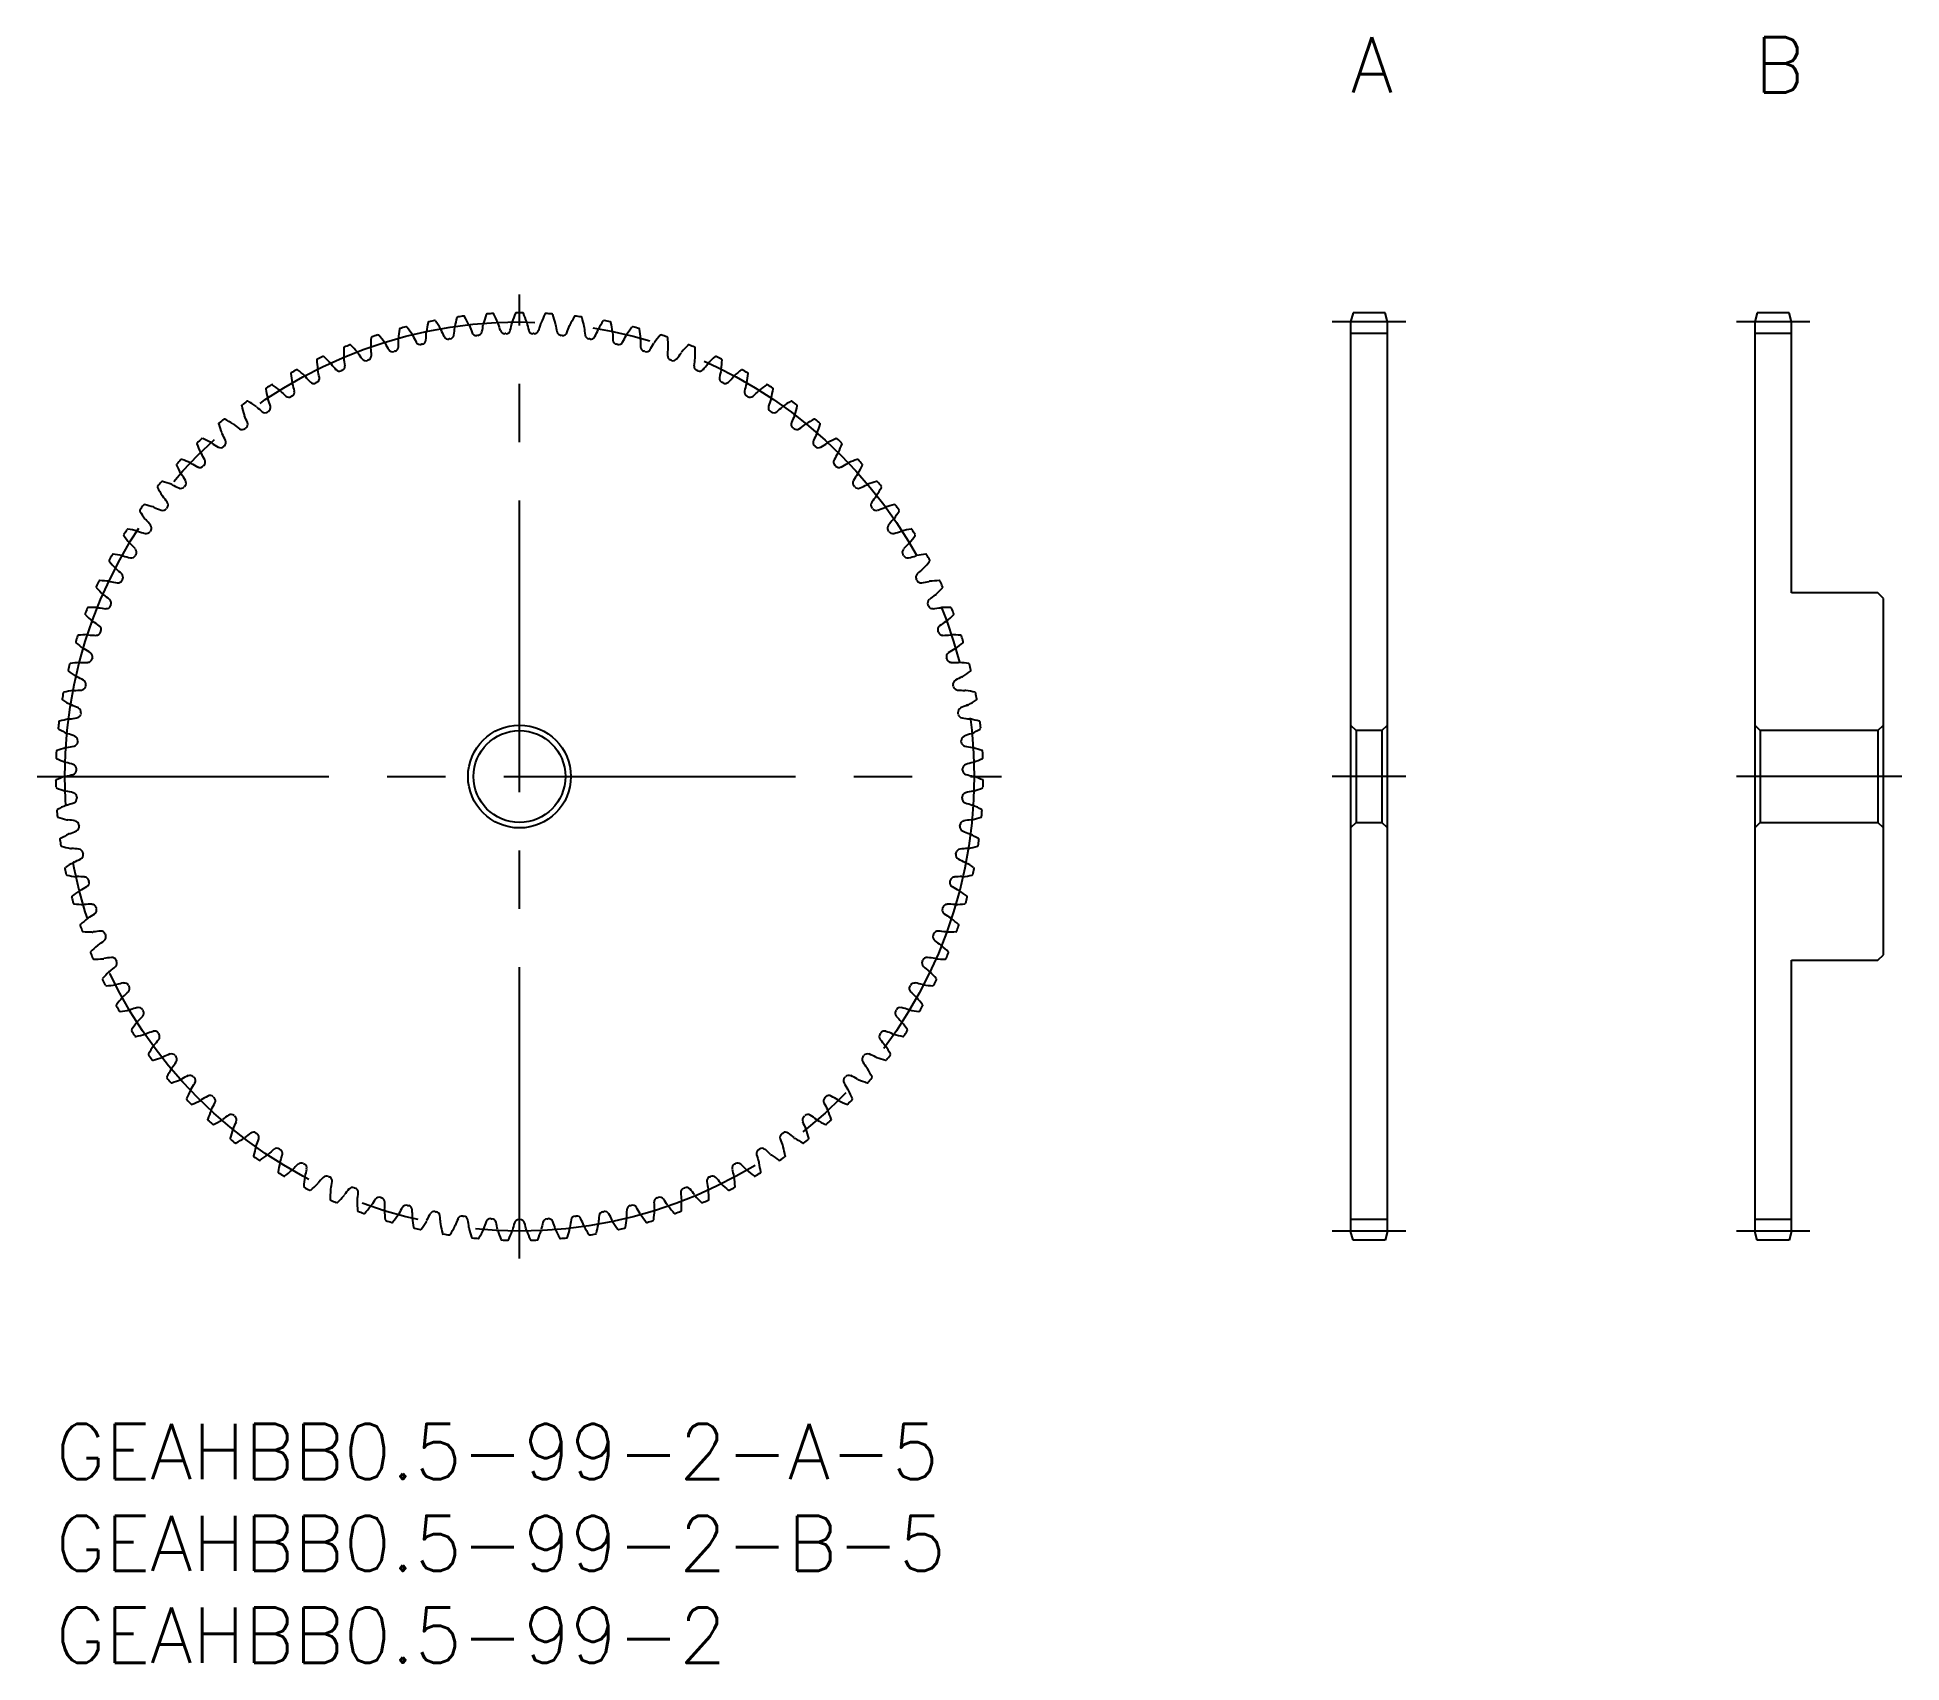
# Model space of a CAD drawing. Extents: x -1 to 100, y -13 to 76.
import ezdxf

# ---------------------------------------------------------------- set-up
doc = ezdxf.new("R2010")
doc.units = 0
doc.header["$LTSCALE"] = 0.5
doc.linetypes.add('CENTER', pattern=[50.8, 31.75, -6.35, 6.35, -6.35])
for name, color, linetype in [('MSM_CENTER', 1, 'CENTER'), ('MSM_CONTINUOUS', 7, 'CONTINUOUS'), ('MSM_PART_NUMBER', 7, 'CONTINUOUS')]:
    doc.layers.add(name, color=color, linetype=linetype)
doc.styles.get("Standard").update_dxf_attribs({"font": 'txt.shx', "height": 3, "bigfont": 'bigfont.shx'})

# ---------------------------------------------------------------- blocks, each defined once
blk = doc.blocks.new('*U2')
at = {"layer": 'MSM_PART_NUMBER'}
blk.add_text('GEAHBB0.5-99-2-A-5', height=3, dxfattribs=at).set_placement((0, -3))
blk = doc.blocks.new('*U3')
at = {"layer": 'MSM_PART_NUMBER'}
blk.add_text('GEAHBB0.5-99-2-B-5', height=3, dxfattribs=at).set_placement((0, -8))
blk = doc.blocks.new('*U4')
at = {"layer": 'MSM_PART_NUMBER'}
blk.add_text('GEAHBB0.5-99-2', height=3, dxfattribs=at).set_placement((0, -13))
blk = doc.blocks.new('*U5')
at = {"layer": 'MSM_PART_NUMBER'}
blk.add_text('A', height=3, dxfattribs=at).set_placement((70.5, 72.5))
blk = doc.blocks.new('*U6')
at = {"layer": 'MSM_PART_NUMBER'}
blk.add_text('B', height=3, dxfattribs=at).set_placement((92.5, 72.5))

msp = doc.modelspace()

# ---------------------------------------------------------------- linework, layer by layer
at = {"layer": 'MSM_CENTER'}
for p, q in [((25.25, 9), (25.25, 61.5)), ((73.5, 60), (69.5, 60)), ((95.5, 60), (91.5, 60)), ((-1, 35.25), (51.5, 35.25)), ((73.5, 35.25), (69.5, 35.25)), ((100.5, 35.25), (91.5, 35.25)), ((73.5, 10.5), (69.5, 10.5)), ((95.5, 10.5), (91.5, 10.5))]:
    msp.add_line(p, q, dxfattribs=at)
msp.add_circle((25.25, 35.25), 24.75, dxfattribs=at)
at = {"layer": 'MSM_CONTINUOUS'}
for p, q in [((70.63, 60.5), (70.5, 60)), ((70.5, 60), (70.5, 10.5)), ((72.37, 60.5), (70.63, 60.5)), ((72.5, 60), (72.37, 60.5)), ((72.5, 10.5), (72.5, 60)), ((92.63, 60.5), (92.5, 60)), ((92.5, 60), (92.5, 10.5)), ((94.37, 60.5), (92.63, 60.5)), ((94.5, 60), (94.37, 60.5)), ((94.5, 45.25), (94.5, 60)), ((72.5, 59.37), (70.5, 59.37)), ((94.5, 59.37), (92.5, 59.37)), ((99.2, 45.25), (94.5, 45.25)), ((99.5, 44.95), (99.2, 45.25)), ((99.5, 25.55), (99.5, 44.95)), ((70.5, 38.05), (70.8, 37.75)), ((70.8, 37.75), (70.8, 32.75)), ((72.2, 37.75), (70.8, 37.75)), ((72.2, 37.75), (72.5, 38.05)), ((72.2, 37.75), (72.2, 32.75)), ((92.5, 38.05), (92.8, 37.75)), ((92.8, 37.75), (92.8, 32.75)), ((99.2, 37.75), (92.8, 37.75)), ((99.2, 37.75), (99.5, 38.05)), ((99.2, 37.75), (99.2, 32.75)), ((70.8, 32.75), (70.5, 32.45)), ((70.8, 32.75), (72.2, 32.75)), ((72.5, 32.45), (72.2, 32.75)), ((92.8, 32.75), (92.5, 32.45)), ((92.8, 32.75), (99.2, 32.75)), ((99.5, 32.45), (99.2, 32.75)), ((99.2, 25.25), (99.5, 25.55)), ((94.5, 10.5), (94.5, 25.25)), ((94.5, 25.25), (99.2, 25.25)), ((72.5, 11.13), (70.5, 11.13)), ((70.63, 10), (70.5, 10.5)), ((72.5, 10.5), (72.37, 10)), ((94.5, 11.13), (92.5, 11.13)), ((92.63, 10), (92.5, 10.5)), ((94.5, 10.5), (94.37, 10)), ((72.37, 10), (70.63, 10)), ((94.37, 10), (92.63, 10))]:
    msp.add_line(p, q, dxfattribs=at)
for radius in [2.8, 2.5]:
    msp.add_circle((25.25, 35.25), radius, dxfattribs=at)
for centre, radius, start, end in [((28.35, 58.3), 8.25, 168.3117, 171.8182), ((20.32, 59.96), 0.05, 101.2891, 168.3118), ((25.25, 35.25), 25.25, 100.5296, 101.2886), ((20.64, 60.03), 0.05, 33.5065, 100.5297), ((13.81, 55.5), 8.25, 30, 33.5065), ((29.8, 58.06), 8.25, 164.6754, 168.1818), ((21.89, 60.23), 0.05, 97.6527, 164.6754), ((25.25, 35.25), 25.25, 96.8933, 97.6522), ((22.23, 60.27), 0.05, 29.8701, 96.8933), ((15.11, 56.18), 8.25, 26.3636, 29.8701), ((23.69, 59.81), 0.416, 164.5453, 171.6694), ((31.24, 57.72), 8.25, 161.039, 164.5455), ((23.49, 60.39), 0.05, 94.0164, 161.039), ((25.25, 35.25), 25.25, 93.2569, 94.0158), ((23.82, 60.41), 0.05, 26.2337, 93.2569), ((16.46, 56.78), 8.25, 22.7273, 26.2337), ((23.69, 59.81), 0.416, 15.6033, 22.7275), ((31.42, 61.97), 7.62, 195.6031, 198.6862), ((17.39, 61.53), 7.62, 344.9502, 348.0332), ((25.25, 59.86), 0.416, 160.9089, 168.0331), ((32.65, 57.3), 8.25, 157.4026, 160.9091), ((25.08, 60.45), 0.05, 90.38, 157.4027), ((25.25, 35.25), 25.25, 89.6205, 90.3795), ((25.42, 60.45), 0.05, 22.5974, 89.6205), ((17.85, 57.3), 8.25, 19.0909, 22.5974), ((25.25, 59.86), 0.416, 11.9669, 19.0911), ((33.11, 61.53), 7.62, 191.9668, 195.0498), ((19.08, 61.97), 7.62, 341.3138, 344.3969), ((26.81, 59.81), 0.416, 157.2726, 164.3967), ((34.04, 56.78), 8.25, 153.7663, 157.2727), ((26.68, 60.41), 0.05, 86.7431, 153.7662), ((25.25, 35.25), 25.25, 85.9842, 86.7431), ((27.01, 60.39), 0.05, 18.961, 85.9843), ((19.26, 57.72), 8.25, 15.4545, 18.961), ((26.81, 59.81), 0.416, 8.3306, 15.4547), ((35.39, 56.18), 8.25, 150.1299, 153.6364), ((28.27, 60.27), 0.05, 83.1067, 150.1298), ((25.25, 35.25), 25.25, 82.3478, 83.1067), ((28.61, 60.23), 0.05, 15.3246, 82.3479), ((20.7, 58.06), 8.25, 11.8182, 15.3246), ((36.69, 55.5), 8.25, 146.4935, 150), ((29.86, 60.03), 0.05, 79.4704, 146.4935), ((25.25, 35.25), 25.25, 78.7114, 79.4704), ((30.18, 59.96), 0.05, 11.6883, 78.7116), ((22.15, 58.3), 8.25, 8.1818, 11.6883), ((25.4, 58.51), 8.25, 175.5845, 179.0909), ((17.23, 59.14), 0.05, 108.5613, 175.5845), ((25.25, 35.25), 25.25, 107.8024, 108.5613), ((17.55, 59.24), 0.05, 40.7792, 107.8023), ((11.34, 53.89), 8.25, 37.2727, 40.7792), ((17.57, 58.63), 0.416, 30.1488, 37.2729), ((26.88, 58.45), 8.25, 171.9481, 175.4545), ((19.07, 59.07), 0.416, 175.4544, 182.5785), ((11.05, 58.71), 7.62, 359.4956, 2.5787), ((18.76, 59.6), 0.05, 104.9255, 171.9481), ((25.25, 35.25), 25.25, 104.166, 104.9249), ((19.08, 59.68), 0.05, 37.1428, 104.166), ((12.55, 54.73), 8.25, 33.6364, 37.1428), ((19.07, 59.07), 0.416, 26.5124, 33.6365), ((26.26, 62.66), 7.62, 206.5122, 209.5953), ((19.85, 59.02), 0.25, 209.5953, 282.7972), ((19.91, 59.03), 0.25, 282.6574, 355.8593), ((12.56, 59.56), 7.62, 355.8593, 358.9423), ((20.59, 59.42), 0.416, 171.818, 178.9422), ((20.59, 59.42), 0.416, 22.876, 30.0002), ((27.99, 62.54), 7.62, 202.8758, 205.9589), ((21.37, 59.31), 0.25, 205.9589, 279.1608), ((25.25, 35.25), 24.13, 99.021, 99.1608), ((21.43, 59.32), 0.25, 279.021, 352.2229), ((14.13, 60.32), 7.62, 352.2229, 355.306), ((22.13, 59.66), 0.416, 168.1817, 175.3058), ((22.13, 59.66), 0.416, 19.2397, 26.3638), ((29.72, 62.31), 7.62, 199.2395, 202.3225), ((22.9, 59.51), 0.25, 202.3225, 275.5245), ((25.25, 35.25), 24.13, 95.3846, 95.5245), ((22.96, 59.52), 0.25, 275.3846, 348.5866), ((15.74, 60.97), 7.62, 348.5865, 351.6696), ((24.45, 59.61), 0.25, 198.6862, 271.8881), ((25.25, 35.25), 24.13, 91.7483, 91.8881), ((24.51, 59.61), 0.25, 271.7483, 344.9502), ((25.99, 59.61), 0.25, 195.0498, 268.2517), ((25.25, 35.25), 24.13, 88.1119, 88.2517), ((26.05, 59.61), 0.25, 268.1119, 341.3138), ((34.76, 60.97), 7.62, 188.3304, 191.4134), ((27.54, 59.52), 0.25, 191.4134, 264.6154), ((25.25, 35.25), 24.13, 84.4755, 84.6154), ((27.6, 59.51), 0.25, 264.4755, 337.6775), ((20.78, 62.31), 7.62, 337.6775, 340.7605), ((28.37, 59.66), 0.416, 153.6362, 160.7603), ((28.37, 59.66), 0.416, 4.6942, 11.8184), ((36.37, 60.32), 7.62, 184.694, 187.7771), ((29.07, 59.32), 0.25, 187.7771, 260.979), ((25.25, 35.25), 24.13, 80.8392, 80.979), ((29.13, 59.31), 0.25, 260.8392, 334.0411), ((22.51, 62.54), 7.62, 334.0411, 337.1242), ((29.91, 59.42), 0.416, 149.9999, 157.124), ((29.91, 59.42), 0.416, 1.0578, 8.182), ((37.94, 59.56), 7.62, 181.0577, 184.1407), ((30.59, 59.03), 0.25, 184.1407, 257.3426), ((30.65, 59.02), 0.25, 257.2028, 330.4047), ((24.24, 62.66), 7.62, 330.4047, 333.4878), ((31.43, 59.07), 0.416, 146.3635, 153.4876), ((37.95, 54.73), 8.25, 142.8572, 146.3636), ((31.42, 59.68), 0.05, 75.834, 142.8571), ((25.25, 35.25), 25.25, 75.0751, 75.834), ((31.74, 59.6), 0.05, 8.0521, 75.0752), ((23.62, 58.45), 8.25, 4.5455, 8.0519), ((39.45, 58.71), 7.62, 177.4213, 180.5044), ((31.43, 59.07), 0.416, 357.4215, 4.5457), ((32.93, 58.63), 0.416, 142.7271, 149.8512), ((39.16, 53.89), 8.25, 139.2208, 142.7273), ((32.95, 59.24), 0.05, 72.1976, 139.2208), ((25.25, 35.25), 25.25, 71.4387, 72.1976), ((33.27, 59.14), 0.05, 4.4155, 71.4388), ((25.1, 58.51), 8.25, 0.9091, 4.4155), ((14.27, 57.93), 0.05, 115.834, 182.8572), ((22.46, 58.34), 8.25, 182.8572, 186.3636), ((25.25, 35.25), 25.25, 115.0751, 115.834), ((14.57, 58.07), 0.05, 48.0519, 115.075), ((9.09, 51.98), 8.25, 44.5455, 48.0519), ((15.73, 58.58), 0.05, 112.1976, 179.2208), ((23.93, 58.47), 8.25, 179.2208, 182.7273), ((16.1, 58.1), 0.416, 182.7271, 189.8512), ((8.19, 56.72), 7.62, 6.7684, 9.8514), ((25.25, 35.25), 25.25, 111.4387, 112.1976), ((16.04, 58.71), 0.05, 44.4155, 111.4387), ((10.18, 52.97), 8.25, 40.9091, 44.4155), ((16.1, 58.1), 0.416, 33.7851, 40.9093), ((22.78, 62.56), 7.62, 213.7849, 216.868), ((16.89, 58.14), 0.25, 216.868, 290.0699), ((25.25, 35.25), 24.13, 109.9301, 110.0699), ((16.94, 58.17), 0.25, 289.9301, 3.132), ((17.57, 58.63), 0.416, 179.0908, 186.2149), ((9.59, 57.76), 7.62, 3.132, 6.2151), ((24.52, 62.67), 7.62, 210.1486, 213.2316), ((18.35, 58.63), 0.25, 213.2316, 286.4336), ((25.25, 35.25), 24.13, 106.2937, 106.4336), ((18.41, 58.65), 0.25, 286.2937, 359.4956), ((25.25, 35.25), 24.13, 102.6574, 102.7972), ((25.25, 35.25), 24.13, 77.2028, 77.3426), ((32.09, 58.65), 0.25, 180.5043, 253.7063), ((25.25, 35.25), 24.13, 73.5664, 73.7063), ((32.15, 58.63), 0.25, 253.5664, 326.7684), ((25.98, 62.67), 7.62, 326.7684, 329.8514), ((40.91, 57.76), 7.62, 173.7849, 176.868), ((33.56, 58.17), 0.25, 176.868, 250.0699), ((32.93, 58.63), 0.416, 353.7851, 0.9093), ((25.25, 35.25), 24.13, 69.9301, 70.0699), ((33.61, 58.14), 0.25, 249.9301, 323.132), ((27.72, 62.56), 7.62, 323.132, 326.2151), ((34.4, 58.1), 0.416, 139.0908, 146.2149), ((40.32, 52.97), 8.25, 135.5845, 139.0909), ((34.46, 58.71), 0.05, 68.5613, 135.5844), ((25.25, 35.25), 25.25, 67.8024, 68.5613), ((42.31, 56.72), 7.62, 170.1486, 173.2316), ((34.77, 58.58), 0.05, 0.7794, 67.8025), ((26.57, 58.47), 8.25, 357.2727, 0.7792), ((34.4, 58.1), 0.416, 350.1488, 357.2729), ((41.41, 51.98), 8.25, 131.9481, 135.4545), ((35.93, 58.07), 0.05, 64.9249, 131.948), ((25.25, 35.25), 25.25, 64.166, 64.9249), ((28.04, 58.34), 8.25, 353.6364, 357.1428), ((36.23, 57.93), 0.05, 357.143, 64.1661), ((12.85, 57.19), 0.05, 119.4704, 186.4936), ((21, 58.12), 8.25, 186.4935, 190), ((25.25, 35.25), 25.25, 118.7114, 119.4704), ((13.14, 57.35), 0.05, 51.6883, 118.7114), ((8.06, 50.92), 8.25, 48.1818, 51.6883), ((13.28, 56.76), 0.416, 41.0578, 48.182), ((19.34, 62.03), 7.62, 221.0577, 224.1407), ((14.11, 56.93), 0.25, 297.2028, 10.4047), ((14.67, 57.47), 0.416, 186.3635, 193.4876), ((6.86, 55.6), 7.62, 10.4047, 13.4878), ((14.67, 57.47), 0.416, 37.4215, 44.5456), ((21.05, 62.35), 7.62, 217.4213, 220.5044), ((15.45, 57.57), 0.25, 220.5044, 293.7063), ((25.25, 35.25), 24.13, 113.5664, 113.7063), ((15.5, 57.59), 0.25, 293.5664, 6.7684), ((35, 57.59), 0.25, 173.2316, 246.4336), ((25.25, 35.25), 24.13, 66.2937, 66.4336), ((35.05, 57.57), 0.25, 246.2937, 319.4956), ((29.45, 62.35), 7.62, 319.4956, 322.5787), ((35.83, 57.47), 0.416, 135.4544, 142.5785), ((36.39, 56.93), 0.25, 169.5953, 242.7972), ((43.64, 55.6), 7.62, 166.5122, 169.5953), ((35.83, 57.47), 0.416, 346.5124, 353.6366), ((31.16, 62.03), 7.62, 315.8593, 318.9423), ((37.22, 56.76), 0.416, 131.818, 138.9422), ((42.44, 50.92), 8.25, 128.3117, 131.8182), ((37.36, 57.35), 0.05, 61.2886, 128.3117), ((25.25, 35.25), 25.25, 60.5296, 61.2886), ((29.5, 58.12), 8.25, 350, 353.5065), ((37.65, 57.19), 0.05, 353.5065, 60.5297), ((11.49, 56.36), 0.05, 123.1067, 190.1299), ((19.56, 57.8), 8.25, 190.1299, 193.6364), ((25.25, 35.25), 25.25, 122.3478, 123.1067), ((11.94, 55.95), 0.416, 193.6362, 200.7603), ((11.77, 56.54), 0.05, 55.3246, 122.3479), ((7.1, 49.8), 8.25, 51.8182, 55.3246), ((11.94, 55.95), 0.416, 44.6942, 51.8184), ((17.65, 61.6), 7.62, 224.694, 227.7771), ((12.7, 56.15), 0.25, 227.7771, 300.979), ((25.25, 35.25), 24.13, 120.8392, 120.979), ((13.28, 56.76), 0.416, 189.9998, 197.124), ((12.75, 56.18), 0.25, 300.8392, 14.0411), ((5.61, 54.39), 7.62, 14.0411, 17.1242), ((14.05, 56.9), 0.25, 224.1407, 297.3426), ((25.25, 35.25), 24.13, 117.2028, 117.3426), ((25.25, 35.25), 24.13, 62.6574, 62.7972), ((36.45, 56.9), 0.25, 242.6574, 315.8593), ((44.89, 54.39), 7.62, 162.8758, 165.9589), ((37.75, 56.18), 0.25, 165.9589, 239.1608), ((37.22, 56.76), 0.416, 342.876, 350.0002), ((25.25, 35.25), 24.13, 59.021, 59.1608), ((37.8, 56.15), 0.25, 239.021, 312.2229), ((32.85, 61.6), 7.62, 312.2229, 315.306), ((38.56, 55.95), 0.416, 128.1817, 135.3058), ((43.4, 49.8), 8.25, 124.6754, 128.1818), ((38.73, 56.54), 0.05, 57.6522, 124.6753), ((25.25, 35.25), 25.25, 56.8933, 57.6522), ((38.56, 55.95), 0.416, 339.2397, 346.3638), ((30.94, 57.8), 8.25, 346.3636, 349.8701), ((39.01, 56.36), 0.05, 349.8703, 56.8934), ((10.17, 55.44), 0.05, 126.7436, 193.7662), ((18.14, 57.39), 8.25, 193.7663, 197.2727), ((25.25, 35.25), 25.25, 125.9842, 126.7431), ((10.66, 55.07), 0.416, 197.2726, 204.3967), ((3.34, 51.75), 7.62, 21.3138, 24.3969), ((10.44, 55.64), 0.05, 58.961, 125.9842), ((6.22, 48.62), 8.25, 55.4545, 58.961), ((10.66, 55.07), 0.416, 48.3306, 55.4547), ((16, 61.07), 7.62, 228.3304, 231.4135), ((11.4, 55.31), 0.25, 231.4134, 304.6154), ((25.25, 35.25), 24.13, 124.4755, 124.6154), ((4.43, 53.11), 7.62, 17.6775, 20.7605), ((11.45, 55.34), 0.25, 304.4755, 17.6775), ((39.05, 55.34), 0.25, 162.3226, 235.5245), ((46.07, 53.11), 7.62, 159.2395, 162.3225), ((25.25, 35.25), 24.13, 55.3846, 55.5245), ((39.1, 55.31), 0.25, 235.3846, 308.5866), ((34.5, 61.07), 7.62, 308.5865, 311.6696), ((39.84, 55.07), 0.416, 124.5453, 131.6694), ((44.28, 48.62), 8.25, 121.039, 124.5455), ((40.06, 55.64), 0.05, 54.0158, 121.0389), ((47.16, 51.75), 7.62, 155.6031, 158.6862), ((25.25, 35.25), 25.25, 53.2569, 54.0158), ((39.84, 55.07), 0.416, 335.6033, 342.7275), ((32.36, 57.39), 8.25, 342.7273, 346.2337), ((40.33, 55.44), 0.05, 346.2337, 53.257), ((8.92, 54.45), 0.05, 130.38, 197.4026), ((16.75, 56.9), 8.25, 197.4026, 200.9091), ((25.25, 35.25), 25.25, 129.6205, 130.3795), ((9.43, 54.1), 0.416, 200.9089, 208.0331), ((2.34, 50.33), 7.62, 24.9502, 28.0332), ((9.18, 54.66), 0.05, 62.5974, 129.6206), ((5.41, 47.38), 8.25, 59.0909, 62.5974), ((9.43, 54.1), 0.416, 51.9669, 59.0911), ((14.38, 60.43), 7.62, 231.9668, 235.0498), ((10.16, 54.39), 0.25, 235.0498, 308.2517), ((25.25, 35.25), 24.13, 128.1119, 128.2517), ((10.21, 54.43), 0.25, 308.1119, 21.3138), ((40.29, 54.43), 0.25, 158.6862, 231.8881), ((25.25, 35.25), 24.13, 51.7483, 51.8881), ((40.34, 54.39), 0.25, 231.7483, 304.9502), ((36.12, 60.43), 7.62, 304.9502, 308.0332), ((41.07, 54.1), 0.416, 120.9089, 128.0331), ((45.09, 47.38), 8.25, 117.4026, 120.9091), ((48.16, 50.33), 7.62, 151.9668, 155.0498), ((41.32, 54.66), 0.05, 50.3795, 117.4026), ((25.25, 35.25), 25.25, 49.6205, 50.3795), ((41.07, 54.1), 0.416, 331.9669, 339.0911), ((33.75, 56.9), 8.25, 339.0909, 342.5974), ((41.58, 54.45), 0.05, 342.5974, 49.6206), ((7.74, 53.37), 0.05, 134.0164, 201.039), ((15.39, 56.32), 8.25, 201.039, 204.5455), ((25.25, 35.25), 25.25, 133.2569, 134.0158), ((8.27, 53.06), 0.416, 204.5453, 211.6694), ((1.43, 48.85), 7.62, 28.5865, 31.6696), ((7.98, 53.6), 0.05, 66.2337, 133.2569), ((4.68, 46.1), 8.25, 62.7273, 66.2337), ((8.27, 53.06), 0.416, 55.6033, 62.7275), ((12.8, 59.69), 7.62, 235.6031, 238.6862), ((8.98, 53.4), 0.25, 238.6862, 311.8881), ((25.25, 35.25), 24.13, 131.7483, 131.8881), ((9.02, 53.44), 0.25, 311.7483, 24.9502), ((41.48, 53.44), 0.25, 155.0498, 228.2517), ((25.25, 35.25), 24.13, 48.1119, 48.2517), ((41.52, 53.4), 0.25, 228.1119, 301.3138), ((37.7, 59.69), 7.62, 301.3138, 304.3969), ((42.23, 53.06), 0.416, 117.2726, 124.3967), ((45.82, 46.1), 8.25, 113.7663, 117.2727), ((49.07, 48.85), 7.62, 148.3304, 151.4135), ((42.52, 53.6), 0.05, 46.7431, 113.7662), ((25.25, 35.25), 25.25, 45.9842, 46.7431), ((42.23, 53.06), 0.416, 328.3306, 335.4547), ((35.11, 56.32), 8.25, 335.4545, 338.961), ((42.76, 53.37), 0.05, 338.961, 45.9843), ((6.63, 52.23), 0.05, 137.6527, 204.6753), ((14.08, 55.65), 8.25, 204.6754, 208.1818), ((25.25, 35.25), 25.25, 136.8933, 137.6522), ((6.85, 52.47), 0.05, 69.8701, 136.8933), ((4.03, 44.77), 8.25, 66.3636, 69.8701), ((7.17, 51.95), 0.416, 59.2397, 66.3638), ((11.28, 58.85), 7.62, 239.2395, 242.3225), ((7.86, 52.33), 0.25, 242.3225, 315.5245), ((25.25, 35.25), 24.13, 135.3846, 135.5245), ((7.9, 52.37), 0.25, 315.3846, 28.5866), ((42.6, 52.37), 0.25, 151.4135, 224.6154), ((25.25, 35.25), 24.13, 44.4755, 44.6154), ((42.64, 52.33), 0.25, 224.4755, 297.6775), ((39.22, 58.85), 7.62, 297.6775, 300.7605), ((43.33, 51.95), 0.416, 113.6362, 120.7603), ((46.47, 44.77), 8.25, 110.1299, 113.6364), ((43.65, 52.47), 0.05, 43.1067, 110.1298), ((25.25, 35.25), 25.25, 42.3478, 43.1067), ((36.42, 55.65), 8.25, 331.8182, 335.3246), ((43.87, 52.23), 0.05, 335.3246, 42.3479), ((5.59, 51.01), 0.05, 141.2891, 208.3118), ((12.81, 54.9), 8.25, 208.3117, 211.8182), ((25.25, 35.25), 25.25, 140.5296, 141.2886), ((5.8, 51.27), 0.05, 73.5065, 140.5297), ((3.47, 43.41), 8.25, 70, 73.5065), ((6.15, 50.77), 0.416, 62.876, 70.0002), ((9.81, 57.92), 7.62, 242.8758, 245.9589), ((6.81, 51.19), 0.25, 245.9589, 319.1608), ((7.17, 51.95), 0.416, 208.1817, 215.3058), ((0.62, 47.31), 7.62, 32.2229, 35.306), ((25.25, 35.25), 24.13, 139.021, 139.1608), ((6.85, 51.23), 0.25, 319.021, 32.2229), ((43.65, 51.23), 0.25, 147.7771, 220.979), ((49.88, 47.31), 7.62, 144.694, 147.7771), ((25.25, 35.25), 24.13, 40.8392, 40.979), ((43.69, 51.19), 0.25, 220.8392, 294.0411), ((43.33, 51.95), 0.416, 324.6942, 331.8184), ((40.69, 57.92), 7.62, 294.0411, 297.1242), ((44.35, 50.77), 0.416, 109.9999, 117.124), ((47.03, 43.41), 8.25, 106.4935, 110), ((44.7, 51.27), 0.05, 39.4704, 106.4935), ((37.69, 54.9), 8.25, 328.1818, 331.6883), ((25.25, 35.25), 25.25, 38.7114, 39.4704), ((44.91, 51.01), 0.05, 331.6885, 38.7115), ((4.63, 49.73), 0.05, 144.9255, 211.9481), ((25.25, 35.25), 25.25, 144.166, 144.9249), ((4.82, 50), 0.05, 77.1428, 144.166), ((3, 42.01), 8.25, 73.6364, 77.1428), ((5.2, 49.53), 0.416, 66.5124, 73.6365), ((8.4, 56.89), 7.62, 246.5122, 249.5953), ((5.84, 49.99), 0.25, 249.5953, 322.7972), ((6.15, 50.77), 0.416, 211.818, 218.9422), ((-0.1, 45.72), 7.62, 35.8593, 38.9423), ((25.25, 35.25), 24.13, 142.6574, 142.7972), ((5.87, 50.04), 0.25, 322.6574, 35.8593), ((44.63, 50.04), 0.25, 144.1407, 217.3426), ((50.6, 45.72), 7.62, 141.0577, 144.1407), ((25.25, 35.25), 24.13, 37.2028, 37.3426), ((44.66, 49.99), 0.25, 217.2028, 290.4047), ((44.35, 50.77), 0.416, 321.0578, 328.182), ((42.1, 56.89), 7.62, 290.4047, 293.4878), ((45.3, 49.53), 0.416, 106.3635, 113.4876), ((47.5, 42.01), 8.25, 102.8572, 106.3636), ((45.68, 50), 0.05, 35.8346, 102.8571), ((25.25, 35.25), 25.25, 35.0751, 35.834), ((45.87, 49.73), 0.05, 328.0521, 35.0752), ((3.93, 48.68), 0.05, 80.7792, 147.8024), ((2.61, 40.58), 8.25, 77.2727, 80.7792), ((11.58, 54.07), 8.25, 211.9481, 215.4545), ((5.2, 49.53), 0.416, 215.4544, 222.5785), ((-0.71, 44.09), 7.62, 39.4956, 42.5787), ((4.97, 48.78), 0.25, 326.2937, 39.4956), ((45.53, 48.78), 0.25, 140.5044, 213.7063), ((51.21, 44.09), 7.62, 137.4213, 140.5044), ((45.3, 49.53), 0.416, 317.4215, 324.5457), ((38.92, 54.07), 8.25, 324.5455, 328.0519), ((47.89, 40.58), 8.25, 99.2208, 102.7273), ((46.57, 48.68), 0.05, 32.1976, 99.2208), ((3.75, 48.39), 0.05, 148.5618, 215.5845), ((25.25, 35.25), 25.25, 147.8024, 148.5613), ((10.42, 53.17), 8.25, 215.5845, 219.0909), ((4.34, 48.23), 0.416, 219.0908, 226.2149), ((-1.22, 42.43), 7.62, 43.132, 46.2151), ((4.34, 48.23), 0.416, 70.1488, 77.2729), ((7.06, 55.78), 7.62, 250.1486, 253.2316), ((4.94, 48.73), 0.25, 253.2316, 326.4336), ((25.25, 35.25), 24.13, 146.2937, 146.4336), ((25.25, 35.25), 24.13, 33.5664, 33.7063), ((45.56, 48.73), 0.25, 213.5664, 286.7684), ((43.44, 55.78), 7.62, 286.7684, 289.8514), ((46.16, 48.23), 0.416, 102.7271, 109.8512), ((51.72, 42.43), 7.62, 133.7849, 136.868), ((46.16, 48.23), 0.416, 313.7851, 320.9093), ((40.08, 53.17), 8.25, 320.9091, 324.4155), ((25.25, 35.25), 25.25, 31.4387, 32.1976), ((46.75, 48.39), 0.05, 324.4155, 31.4388), ((25.25, 35.25), 25.25, 151.4387, 152.1976), ((2.96, 47), 0.05, 152.1976, 219.2209), ((9.31, 52.19), 8.25, 219.2208, 222.7273), ((3.12, 47.3), 0.05, 84.4155, 151.4388), ((2.32, 39.14), 8.25, 80.9091, 84.4155), ((3.56, 46.87), 0.416, 73.7851, 80.9093), ((5.8, 54.58), 7.62, 253.7849, 256.868), ((4.13, 47.41), 0.25, 256.868, 330.07), ((4.16, 47.46), 0.25, 329.9301, 43.132), ((25.25, 35.25), 24.13, 149.9301, 150.0699), ((46.34, 47.46), 0.25, 136.868, 210.0699), ((25.25, 35.25), 24.13, 29.9301, 30.0699), ((46.37, 47.41), 0.25, 209.9301, 283.132), ((44.7, 54.58), 7.62, 283.132, 286.2151), ((46.94, 46.87), 0.416, 99.0908, 106.2149), ((48.18, 39.14), 8.25, 95.5845, 99.0909), ((41.19, 52.19), 8.25, 317.2727, 320.7792), ((47.38, 47.3), 0.05, 28.5613, 95.5844), ((25.25, 35.25), 25.25, 27.8024, 28.5613), ((47.54, 47), 0.05, 320.7794, 27.8025), ((25.25, 35.25), 25.25, 155.0751, 155.834), ((2.4, 45.87), 0.05, 88.0519, 155.0751), ((2.12, 37.67), 8.25, 84.5455, 88.0519), ((2.86, 45.47), 0.416, 77.4215, 84.5456), ((4.61, 53.31), 7.62, 257.4213, 260.5044), ((3.56, 46.87), 0.416, 222.7271, 229.8512), ((-1.62, 40.73), 7.62, 46.7684, 49.8514), ((3.4, 46.05), 0.25, 260.5044, 333.7064), ((3.42, 46.1), 0.25, 333.5664, 46.7684), ((25.25, 35.25), 24.13, 153.5664, 153.7063), ((47.08, 46.1), 0.25, 133.2316, 206.4336), ((25.25, 35.25), 24.13, 26.2937, 26.4336), ((47.1, 46.05), 0.25, 206.2937, 279.4956), ((52.12, 40.73), 7.62, 130.1486, 133.2316), ((45.89, 53.31), 7.62, 279.4956, 282.5787), ((46.94, 46.87), 0.416, 310.1488, 317.2729), ((47.64, 45.47), 0.416, 95.4544, 102.5785), ((48.38, 37.67), 8.25, 91.9481, 95.4545), ((48.1, 45.87), 0.05, 24.9249, 91.948), ((25.25, 35.25), 25.25, 24.166, 24.9249), ((2.26, 45.57), 0.05, 155.834, 222.8572), ((8.27, 51.14), 8.25, 222.8572, 226.3636), ((2.86, 45.47), 0.416, 226.3635, 233.4876), ((-1.92, 39.02), 7.62, 50.4047, 53.4878), ((2.78, 44.69), 0.25, 337.2028, 50.4047), ((47.72, 44.69), 0.25, 129.5953, 202.7972), ((52.42, 39.02), 7.62, 126.5122, 129.5953), ((47.64, 45.47), 0.416, 306.5124, 313.6366), ((42.23, 51.14), 8.25, 313.6364, 317.1428), ((48.24, 45.57), 0.05, 317.1428, 24.1661), ((25.25, 35.25), 25.25, 158.7114, 159.4704), ((1.65, 44.09), 0.05, 159.4709, 226.4936), ((7.3, 50.03), 8.25, 226.4935, 230), ((1.77, 44.4), 0.05, 91.6883, 158.7115), ((2.01, 36.2), 8.25, 88.1818, 91.6883), ((2.26, 44.03), 0.416, 229.9998, 237.124), ((-2.1, 37.29), 7.62, 54.0411, 57.1242), ((2.26, 44.03), 0.416, 81.0578, 88.182), ((3.51, 51.97), 7.62, 261.0577, 264.1407), ((2.76, 44.64), 0.25, 264.1407, 337.3426), ((25.25, 35.25), 24.13, 157.2028, 157.3426), ((25.25, 35.25), 24.13, 22.6574, 22.7972), ((47.74, 44.64), 0.25, 202.6574, 275.8593), ((46.99, 51.97), 7.62, 275.8593, 278.9423), ((52.6, 37.29), 7.62, 122.8758, 125.9589), ((48.24, 44.03), 0.416, 91.818, 98.9422), ((48.49, 36.2), 8.25, 88.3117, 91.8182), ((48.24, 44.03), 0.416, 302.876, 310.0002), ((43.2, 50.03), 8.25, 310, 313.5065), ((48.73, 44.4), 0.05, 21.2886, 88.3117), ((25.25, 35.25), 25.25, 20.5296, 21.2886), ((48.85, 44.09), 0.05, 313.5066, 20.5297), ((25.25, 35.25), 25.25, 162.3478, 163.1067), ((1.24, 42.89), 0.05, 95.3246, 162.3479), ((2, 34.73), 8.25, 91.8182, 95.3246), ((1.75, 42.56), 0.416, 84.6942, 91.8184), ((2.49, 50.55), 7.62, 264.694, 267.7771), ((2.21, 43.19), 0.25, 267.7771, 340.979), ((2.23, 43.25), 0.25, 340.8392, 54.0411), ((25.25, 35.25), 24.13, 160.8392, 160.979), ((48.27, 43.25), 0.25, 125.9589, 199.1608), ((25.25, 35.25), 24.13, 19.021, 19.1608), ((48.29, 43.19), 0.25, 199.021, 272.2229), ((48.01, 50.55), 7.62, 272.2229, 275.306), ((48.75, 42.56), 0.416, 88.1817, 95.3058), ((48.5, 34.73), 8.25, 84.6754, 88.1818), ((49.26, 42.89), 0.05, 17.6522, 84.6753), ((25.25, 35.25), 25.25, 16.8933, 17.6522), ((1.14, 42.57), 0.05, 163.1073, 230.1299), ((6.39, 48.87), 8.25, 230.1299, 233.6364), ((1.75, 42.56), 0.416, 233.6362, 240.7603), ((-2.17, 35.55), 7.62, 57.6775, 60.7605), ((1.75, 41.72), 0.25, 271.4134, 344.6154), ((1.76, 41.77), 0.25, 344.4755, 57.6775), ((25.25, 35.25), 24.13, 164.4755, 164.6154), ((48.74, 41.77), 0.25, 122.3225, 195.5245), ((25.25, 35.25), 24.13, 15.3846, 15.5245), ((48.75, 41.72), 0.25, 195.3846, 268.5866), ((52.67, 35.55), 7.62, 119.2395, 122.3225), ((48.75, 42.56), 0.416, 299.2397, 306.3638), ((44.11, 48.87), 8.25, 306.3636, 309.8701), ((49.36, 42.57), 0.05, 309.8703, 16.8934), ((25.25, 35.25), 25.25, 165.9842, 166.7431), ((0.72, 41.03), 0.05, 166.7436, 233.7663), ((5.57, 47.64), 8.25, 233.7663, 237.2727), ((0.8, 41.35), 0.05, 98.961, 165.9842), ((2.08, 33.25), 8.25, 95.4545, 98.961), ((1.33, 41.05), 0.416, 237.2726, 244.3967), ((-2.14, 33.81), 7.62, 61.3138, 64.3969), ((1.33, 41.05), 0.416, 88.3306, 95.4547), ((1.57, 49.08), 7.62, 268.3304, 271.4135), ((48.93, 49.08), 7.62, 268.5865, 271.6696), ((52.64, 33.81), 7.62, 115.6031, 118.6862), ((49.17, 41.05), 0.416, 84.5453, 91.6694), ((48.42, 33.25), 8.25, 81.039, 84.5455), ((49.17, 41.05), 0.416, 295.6033, 302.7275), ((44.93, 47.64), 8.25, 302.7273, 306.2337), ((49.7, 41.35), 0.05, 14.0158, 81.0389), ((25.25, 35.25), 25.25, 13.2569, 14.0158), ((49.78, 41.03), 0.05, 306.2337, 13.257), ((25.25, 35.25), 25.25, 169.6205, 170.3795), ((0.46, 39.79), 0.05, 102.5974, 169.6206), ((2.25, 31.79), 8.25, 99.0909, 102.5974), ((1.01, 39.52), 0.416, 91.9669, 99.0911), ((0.74, 47.55), 7.62, 271.9668, 275.0498), ((1.39, 40.21), 0.25, 275.0498, 348.2517), ((1.4, 40.27), 0.25, 348.1119, 61.3138), ((25.25, 35.25), 24.13, 168.1119, 168.2517), ((49.1, 40.27), 0.25, 118.6862, 191.8881), ((25.25, 35.25), 24.13, 11.7483, 11.8881), ((49.11, 40.21), 0.25, 191.7483, 264.9502), ((49.76, 47.55), 7.62, 264.9502, 268.0332), ((49.49, 39.52), 0.416, 80.9089, 88.0331), ((48.25, 31.79), 8.25, 77.4026, 80.9091), ((50.04, 39.79), 0.05, 10.3795, 77.4026), ((25.25, 35.25), 25.25, 9.6205, 10.3795), ((0.4, 39.46), 0.05, 170.3795, 237.4027), ((4.82, 46.37), 8.25, 237.4026, 240.9091), ((1.01, 39.52), 0.416, 240.9089, 248.0331), ((-1.99, 32.08), 7.62, 64.9502, 68.0332), ((1.12, 38.69), 0.25, 278.6862, 351.8881), ((1.13, 38.75), 0.25, 351.7483, 64.9502), ((25.25, 35.25), 24.13, 171.7483, 171.8881), ((49.37, 38.75), 0.25, 115.0498, 188.2517), ((25.25, 35.25), 24.13, 8.1119, 8.2517), ((49.38, 38.69), 0.25, 188.1119, 261.3138), ((52.49, 32.08), 7.62, 111.9668, 115.0498), ((49.49, 39.52), 0.416, 291.9669, 299.0911), ((45.68, 46.37), 8.25, 299.0909, 302.5974), ((50.1, 39.46), 0.05, 302.5974, 9.6206), ((25.25, 35.25), 25.25, 173.2569, 174.0158), ((0.19, 37.88), 0.05, 174.0158, 241.039), ((4.16, 45.05), 8.25, 241.039, 244.5455), ((0.22, 38.21), 0.05, 106.2337, 173.2569), ((2.52, 30.34), 8.25, 102.7273, 106.2337), ((0.79, 37.98), 0.416, 244.5453, 251.6694), ((-1.74, 30.35), 7.62, 68.5865, 71.6696), ((0.79, 37.98), 0.416, 95.6033, 102.7275), ((0.01, 45.97), 7.62, 275.6031, 278.6862), ((50.49, 45.97), 7.62, 261.3138, 264.3969), ((52.24, 30.35), 7.62, 108.3304, 111.4135), ((49.71, 37.98), 0.416, 77.2726, 84.3967), ((47.98, 30.34), 8.25, 73.7663, 77.2727), ((49.71, 37.98), 0.416, 288.3306, 295.4547), ((46.34, 45.05), 8.25, 295.4545, 298.961), ((50.28, 38.21), 0.05, 6.7431, 73.7662), ((25.25, 35.25), 25.25, 5.9842, 6.7431), ((50.31, 37.88), 0.05, 298.961, 5.9843), ((25.25, 35.25), 25.25, 176.8933, 177.6522), ((0.09, 36.62), 0.05, 109.8701, 176.8933), ((2.87, 28.9), 8.25, 106.3636, 109.8701), ((0.67, 36.42), 0.416, 99.2397, 106.3638), ((-0.62, 44.35), 7.62, 279.2395, 282.3225), ((0.95, 37.15), 0.25, 282.3225, 355.5245), ((0.95, 37.21), 0.25, 355.3846, 68.5866), ((25.25, 35.25), 24.13, 175.3846, 175.5245), ((49.55, 37.21), 0.25, 111.4135, 184.6154), ((25.25, 35.25), 24.13, 4.4755, 4.6154), ((49.55, 37.15), 0.25, 184.4755, 257.6775), ((51.12, 44.35), 7.62, 257.6775, 260.7605), ((49.83, 36.42), 0.416, 73.6362, 80.7603), ((47.63, 28.9), 8.25, 70.1299, 73.6364), ((50.41, 36.62), 0.05, 3.1067, 70.13), ((25.25, 35.25), 25.25, 2.3478, 3.1067), ((0.07, 36.28), 0.05, 177.6522, 244.6754), ((3.58, 43.69), 8.25, 244.6754, 248.1818), ((0.67, 36.42), 0.416, 248.1817, 255.3058), ((-1.37, 28.65), 7.62, 72.2229, 75.306), ((0.88, 35.67), 0.25, 359.021, 72.2229), ((0.88, 35.61), 0.25, 285.9589, 359.1608), ((25.25, 35.25), 24.13, 179.021, 179.1608), ((49.62, 35.67), 0.25, 107.7771, 180.979), ((25.25, 35.25), 24.13, 0.8392, 0.979), ((49.62, 35.61), 0.25, 180.8392, 254.0411), ((51.87, 28.65), 7.62, 104.694, 107.7771), ((49.83, 36.42), 0.416, 284.6942, 291.8184), ((46.92, 43.69), 8.25, 291.8182, 295.3246), ((50.43, 36.28), 0.05, 295.3246, 2.3479), ((0.05, 35.02), 0.05, 113.5065, 180.5297), ((25.25, 35.25), 25.25, 180.5296, 181.2886), ((0.06, 34.68), 0.05, 181.2886, 248.3118), ((3.32, 27.5), 8.25, 110, 113.5065), ((3.09, 42.3), 8.25, 248.3117, 251.8182), ((0.64, 34.86), 0.416, 102.876, 110.0002), ((-1.15, 42.69), 7.62, 282.8758, 285.9589), ((51.65, 42.69), 7.62, 254.0411, 257.1242), ((49.86, 34.86), 0.416, 69.9999, 77.124), ((47.41, 42.3), 8.25, 288.1818, 291.6883), ((47.18, 27.5), 8.25, 66.4935, 70), ((50.44, 34.68), 0.05, 291.6883, 358.7115), ((50.45, 35.02), 0.05, 359.4704, 66.4936), ((25.25, 35.25), 25.25, 358.7114, 359.4704), ((3.86, 26.12), 8.25, 113.6364, 117.1428), ((0.64, 34.86), 0.416, 251.818, 258.9422), ((0.72, 33.3), 0.416, 106.5124, 113.6365), ((-0.9, 26.98), 7.62, 75.8593, 78.9423), ((-1.57, 41), 7.62, 286.5122, 289.5953), ((0.9, 34.12), 0.25, 2.6574, 75.8593), ((0.9, 34.06), 0.25, 289.5953, 2.7972), ((25.25, 35.25), 24.13, 182.6574, 182.7972), ((49.6, 34.12), 0.25, 104.1407, 177.3426), ((25.25, 35.25), 24.13, 357.2028, 357.3426), ((49.6, 34.06), 0.25, 177.2028, 250.4047), ((52.07, 41), 7.62, 250.4047, 253.4878), ((51.4, 26.98), 7.62, 101.0577, 104.1407), ((49.78, 33.3), 0.416, 66.3635, 73.4876), ((49.86, 34.86), 0.416, 281.0578, 288.182), ((46.64, 26.12), 8.25, 62.8572, 66.3636), ((0.12, 33.42), 0.05, 117.1428, 184.1661), ((25.25, 35.25), 25.25, 184.166, 184.9249), ((0.14, 33.09), 0.05, 184.9255, 251.9481), ((2.68, 40.88), 8.25, 251.9481, 255.4545), ((0.72, 33.3), 0.416, 255.4544, 262.5785), ((-0.32, 25.34), 7.62, 79.4956, 82.5787), ((1.02, 32.58), 0.25, 6.2937, 79.4956), ((1.03, 32.52), 0.25, 293.2316, 6.4336), ((25.25, 35.25), 24.13, 186.2937, 186.4336), ((25.25, 35.25), 24.13, 353.5664, 353.7063), ((49.47, 32.52), 0.25, 173.5664, 246.7684), ((49.48, 32.58), 0.25, 100.5044, 173.7063), ((50.82, 25.34), 7.62, 97.4213, 100.5044), ((49.78, 33.3), 0.416, 277.4215, 284.5457), ((47.82, 40.88), 8.25, 284.5455, 288.0519), ((50.36, 33.09), 0.05, 288.0519, 355.0752), ((50.38, 33.42), 0.05, 355.834, 62.8572), ((25.25, 35.25), 25.25, 355.0751, 355.834), ((0.28, 31.83), 0.05, 120.7792, 187.8024), ((25.25, 35.25), 25.25, 187.8024, 188.5613), ((4.48, 24.78), 8.25, 117.2727, 120.7792), ((0.33, 31.5), 0.05, 188.5618, 255.5845), ((0.89, 31.75), 0.416, 110.1488, 117.2729), ((-1.88, 39.29), 7.62, 290.1486, 293.2316), ((52.38, 39.29), 7.62, 246.7684, 249.8514), ((49.61, 31.75), 0.416, 62.7271, 69.8512), ((46.02, 24.78), 8.25, 59.2208, 62.7273), ((50.17, 31.5), 0.05, 284.4155, 351.4388), ((25.25, 35.25), 25.25, 351.4387, 352.1976), ((50.22, 31.83), 0.05, 352.1976, 59.2209), ((2.37, 39.44), 8.25, 255.5845, 259.0909), ((5.19, 23.49), 8.25, 120.9091, 124.4155), ((0.89, 31.75), 0.416, 259.0908, 266.2149), ((0.36, 23.73), 7.62, 83.132, 86.2151), ((1.16, 30.21), 0.416, 113.7851, 120.9093), ((-2.08, 37.56), 7.62, 293.7849, 296.868), ((1.24, 31.05), 0.25, 9.9301, 83.132), ((1.25, 30.99), 0.25, 296.868, 10.0699), ((25.25, 35.25), 24.13, 189.9301, 190.0699), ((25.25, 35.25), 24.13, 349.9301, 350.0699), ((49.25, 30.99), 0.25, 169.9301, 243.132), ((49.26, 31.05), 0.25, 96.868, 170.0699), ((52.58, 37.56), 7.62, 243.132, 246.2151), ((50.14, 23.73), 7.62, 93.7849, 96.868), ((49.34, 30.21), 0.416, 59.0908, 66.2149), ((45.31, 23.49), 8.25, 55.5845, 59.0909), ((49.61, 31.75), 0.416, 273.7851, 280.9093), ((48.13, 39.44), 8.25, 280.9091, 284.4155), ((0.55, 30.25), 0.05, 124.4155, 191.4388), ((25.25, 35.25), 25.25, 191.4387, 192.1976), ((0.62, 29.93), 0.05, 192.1982, 259.2209), ((2.15, 37.98), 8.25, 259.2208, 262.7273), ((1.16, 30.21), 0.416, 262.7271, 269.8512), ((1.14, 22.18), 7.62, 86.7684, 89.8514), ((1.56, 29.53), 0.25, 13.5664, 86.7684), ((1.57, 29.47), 0.25, 300.5044, 13.7063), ((25.25, 35.25), 24.13, 193.5664, 193.7063), ((48.93, 29.47), 0.25, 166.2937, 239.4956), ((25.25, 35.25), 24.13, 346.2937, 346.4336), ((48.94, 29.53), 0.25, 93.2316, 166.4336), ((49.36, 22.18), 7.62, 90.1486, 93.2316), ((49.34, 30.21), 0.416, 270.1488, 277.2729), ((48.35, 37.98), 8.25, 277.2727, 280.7792), ((49.88, 29.93), 0.05, 280.7792, 347.8024), ((25.25, 35.25), 25.25, 347.8024, 348.5613), ((49.95, 30.25), 0.05, 348.5613, 55.5845), ((0.92, 28.7), 0.05, 128.0519, 195.0751), ((25.25, 35.25), 25.25, 195.0751, 195.834), ((5.97, 22.24), 8.25, 124.5455, 128.0519), ((1.53, 28.69), 0.416, 117.4215, 124.5456), ((-2.17, 35.82), 7.62, 297.4213, 300.5044), ((52.67, 35.82), 7.62, 239.4956, 242.5787), ((48.97, 28.69), 0.416, 55.4544, 62.5785), ((44.53, 22.24), 8.25, 51.9481, 55.4545), ((25.25, 35.25), 25.25, 344.166, 344.9249), ((49.58, 28.7), 0.05, 344.9249, 51.9482), ((1.01, 28.37), 0.05, 195.8346, 262.8572), ((2.03, 36.51), 8.25, 262.8572, 266.3636), ((6.84, 21.04), 8.25, 128.1818, 131.6883), ((1.53, 28.69), 0.416, 266.3635, 273.4876), ((2.02, 20.68), 7.62, 90.4047, 93.4878), ((1.99, 27.2), 0.416, 121.0578, 128.182), ((-2.15, 34.08), 7.62, 301.0577, 304.1407), ((1.97, 28.04), 0.25, 17.2028, 90.4047), ((1.98, 27.98), 0.25, 304.1407, 17.3426), ((25.25, 35.25), 24.13, 197.2028, 197.3426), ((48.52, 27.98), 0.25, 162.6574, 235.8593), ((25.25, 35.25), 24.13, 342.6574, 342.7972), ((48.53, 28.04), 0.25, 89.5953, 162.7972), ((52.65, 34.08), 7.62, 235.8593, 238.9423), ((48.48, 20.68), 7.62, 86.5122, 89.5953), ((48.51, 27.2), 0.416, 51.818, 58.9422), ((43.66, 21.04), 8.25, 48.3117, 51.8182), ((48.97, 28.69), 0.416, 266.5124, 273.6366), ((48.47, 36.51), 8.25, 273.6364, 277.1428), ((49.49, 28.37), 0.05, 277.1428, 344.1661), ((1.38, 27.17), 0.05, 131.6883, 198.7115), ((25.25, 35.25), 25.25, 198.7114, 199.4704), ((1.49, 26.85), 0.05, 199.4709, 266.4936), ((1.99, 35.04), 8.25, 266.4935, 270), ((1.99, 27.2), 0.416, 269.9998, 277.124), ((2.99, 19.23), 7.62, 94.0411, 97.1242), ((2.47, 26.58), 0.25, 20.8392, 94.0411), ((2.49, 26.52), 0.25, 307.7771, 20.979), ((25.25, 35.25), 24.13, 200.8392, 200.979), ((48.01, 26.52), 0.25, 159.021, 232.2229), ((25.25, 35.25), 24.13, 339.021, 339.1608), ((48.03, 26.58), 0.25, 85.9589, 159.1608), ((47.51, 19.23), 7.62, 82.8758, 85.9589), ((48.51, 27.2), 0.416, 262.876, 270.0002), ((48.51, 35.04), 8.25, 270, 273.5065), ((49.01, 26.85), 0.05, 273.5066, 340.5297), ((25.25, 35.25), 25.25, 340.5296, 341.2886), ((49.12, 27.17), 0.05, 341.2886, 48.3118), ((1.94, 25.67), 0.05, 135.3246, 202.3479), ((25.25, 35.25), 25.25, 202.3478, 203.1067), ((7.77, 19.9), 8.25, 131.8182, 135.3246), ((2.55, 25.74), 0.416, 124.6942, 131.8184), ((-2.02, 32.34), 7.62, 304.694, 307.7771), ((4.05, 17.85), 7.62, 97.6775, 100.7605), ((3.07, 25.15), 0.25, 24.4755, 97.6775), ((47.43, 25.15), 0.25, 82.3225, 155.5245), ((46.45, 17.85), 7.62, 79.2395, 82.3225), ((52.52, 32.34), 7.62, 232.2229, 235.306), ((47.95, 25.74), 0.416, 48.1817, 55.3058), ((42.73, 19.9), 8.25, 44.6754, 48.1818), ((25.25, 35.25), 25.25, 336.8933, 337.6522), ((48.56, 25.67), 0.05, 337.6522, 44.6754), ((2.07, 25.36), 0.05, 203.1073, 270.13), ((2.05, 33.56), 8.25, 270.1299, 273.6364), ((8.78, 18.83), 8.25, 135.4545, 138.961), ((2.55, 25.74), 0.416, 273.6362, 280.7603), ((3.2, 24.32), 0.416, 128.3306, 135.4547), ((-1.78, 30.62), 7.62, 308.3304, 311.4135), ((3.09, 25.1), 0.25, 311.4134, 24.6154), ((25.25, 35.25), 24.13, 204.4755, 204.6154), ((47.41, 25.1), 0.25, 155.3846, 228.5866), ((25.25, 35.25), 24.13, 335.3846, 335.5245), ((52.28, 30.62), 7.62, 228.5865, 231.6696), ((47.3, 24.32), 0.416, 44.5453, 51.6694), ((41.72, 18.83), 8.25, 41.039, 44.5455), ((47.95, 25.74), 0.416, 259.2397, 266.3638), ((48.45, 33.56), 8.25, 266.3636, 269.8701), ((48.43, 25.36), 0.05, 269.8703, 336.8934), ((2.6, 24.21), 0.05, 138.961, 205.9842), ((25.25, 35.25), 25.25, 205.9842, 206.7431), ((2.75, 23.91), 0.05, 206.7431, 273.7663), ((2.21, 32.09), 8.25, 273.7663, 277.2727), ((3.2, 24.32), 0.416, 277.2726, 284.3967), ((5.2, 16.54), 7.62, 101.3138, 104.3969), ((-1.43, 28.92), 7.62, 311.9668, 315.0498), ((3.75, 23.76), 0.25, 28.1119, 101.3138), ((3.78, 23.71), 0.25, 315.0498, 28.2517), ((25.25, 35.25), 24.13, 208.1119, 208.2517), ((46.72, 23.71), 0.25, 151.7483, 224.9502), ((25.25, 35.25), 24.13, 331.7483, 331.8881), ((46.75, 23.76), 0.25, 78.6862, 151.8881), ((51.93, 28.92), 7.62, 224.9502, 228.0332), ((45.3, 16.54), 7.62, 75.6031, 78.6862), ((47.3, 24.32), 0.416, 255.6033, 262.7275), ((48.29, 32.09), 8.25, 262.7273, 266.2337), ((47.75, 23.91), 0.05, 266.2339, 333.257), ((25.25, 35.25), 25.25, 333.2569, 334.0158), ((47.9, 24.21), 0.05, 334.0158, 41.0391), ((3.34, 22.79), 0.05, 142.5974, 209.6206), ((9.86, 17.81), 8.25, 139.0909, 142.5974), ((25.25, 35.25), 25.25, 209.6205, 210.3795), ((3.51, 22.51), 0.05, 210.38, 277.4027), ((2.45, 30.64), 8.25, 277.4026, 280.9091), ((3.94, 22.94), 0.416, 131.9669, 139.0911), ((3.94, 22.94), 0.416, 280.9089, 288.0331), ((6.42, 15.31), 7.62, 104.9502, 108.0332), ((4.52, 22.42), 0.25, 31.7483, 104.9502), ((25.25, 35.25), 24.13, 211.7483, 211.8881), ((4.55, 22.37), 0.25, 318.6862, 31.8881), ((45.95, 22.37), 0.25, 148.1119, 221.3138), ((25.25, 35.25), 24.13, 328.1119, 328.2517), ((45.98, 22.42), 0.25, 75.0498, 148.2517), ((44.08, 15.31), 7.62, 71.9668, 75.0498), ((46.56, 22.94), 0.416, 251.9669, 259.0911), ((48.05, 30.64), 8.25, 259.0909, 262.5974), ((46.56, 22.94), 0.416, 40.9089, 48.0331), ((40.64, 17.81), 8.25, 37.4026, 40.9091), ((46.99, 22.51), 0.05, 262.5976, 329.6206), ((25.25, 35.25), 25.25, 329.6205, 330.3795), ((47.16, 22.79), 0.05, 330.3795, 37.4027), ((4.18, 21.43), 0.05, 146.2337, 213.257), ((10.99, 16.87), 8.25, 142.7273, 146.2337), ((25.25, 35.25), 25.25, 213.2569, 214.0158), ((4.76, 21.62), 0.416, 135.6033, 142.7275), ((-0.98, 27.24), 7.62, 315.6031, 318.6862), ((7.73, 14.15), 7.62, 108.5865, 111.6696), ((5.38, 21.14), 0.25, 35.3846, 108.5866), ((45.12, 21.14), 0.25, 71.4135, 144.6154), ((42.77, 14.15), 7.62, 68.3304, 71.4135), ((51.48, 27.24), 7.62, 221.3138, 224.3969), ((45.74, 21.62), 0.416, 37.2726, 44.3967), ((39.51, 16.87), 8.25, 33.7663, 37.2727), ((25.25, 35.25), 25.25, 325.9842, 326.7431), ((46.32, 21.43), 0.05, 326.7431, 33.7663), ((4.36, 21.15), 0.05, 214.0158, 281.039), ((2.79, 29.2), 8.25, 281.039, 284.5455), ((4.76, 21.62), 0.416, 284.5453, 291.6694), ((12.19, 16.01), 8.25, 146.3636, 149.8701), ((5.67, 20.35), 0.416, 139.2397, 146.3638), ((-0.42, 25.59), 7.62, 319.2395, 322.3225), ((25.25, 35.25), 24.13, 215.3846, 215.5245), ((5.41, 21.09), 0.25, 322.3225, 35.5245), ((45.09, 21.09), 0.25, 144.4755, 217.6775), ((25.25, 35.25), 24.13, 324.4755, 324.6154), ((50.92, 25.59), 7.62, 217.6775, 220.7605), ((44.83, 20.35), 0.416, 33.6362, 40.7603), ((38.31, 16.01), 8.25, 30.1299, 33.6364), ((45.74, 21.62), 0.416, 248.3306, 255.4547), ((47.71, 29.2), 8.25, 255.4545, 258.961), ((46.14, 21.15), 0.05, 258.961, 325.9843), ((5.1, 20.12), 0.05, 149.8701, 216.8933), ((25.25, 35.25), 25.25, 216.8933, 217.6522), ((5.3, 19.86), 0.05, 217.6522, 284.6754), ((3.22, 27.79), 8.25, 284.6754, 288.1818), ((5.67, 20.35), 0.416, 288.1817, 295.3058), ((9.1, 13.09), 7.62, 112.2229, 115.306), ((13.44, 15.22), 8.25, 150, 153.5065), ((6.31, 19.9), 0.25, 39.021, 112.2229), ((6.65, 19.13), 0.416, 142.876, 150.0002), ((0.25, 23.98), 7.62, 322.8758, 325.9589), ((25.25, 35.25), 24.13, 219.021, 219.1608), ((6.35, 19.86), 0.25, 325.9589, 39.1608), ((44.15, 19.86), 0.25, 140.8392, 214.0411), ((50.25, 23.98), 7.62, 214.0411, 217.1242), ((25.25, 35.25), 24.13, 320.8392, 320.979), ((44.19, 19.9), 0.25, 67.7771, 140.979), ((43.85, 19.13), 0.416, 29.9999, 37.124), ((37.06, 15.22), 8.25, 26.4935, 30), ((41.4, 13.09), 7.62, 64.694, 67.7771), ((44.83, 20.35), 0.416, 244.6942, 251.8184), ((47.28, 27.79), 8.25, 251.8182, 255.3246), ((45.2, 19.86), 0.05, 255.3248, 322.3479), ((25.25, 35.25), 25.25, 322.3478, 323.1067), ((45.4, 20.12), 0.05, 323.1067, 30.13), ((6.1, 18.87), 0.05, 153.5065, 220.5297), ((25.25, 35.25), 25.25, 220.5296, 221.2886), ((6.31, 18.62), 0.05, 221.2886, 288.3118), ((3.74, 26.41), 8.25, 288.3117, 291.8182), ((6.65, 19.13), 0.416, 291.818, 298.9422), ((10.54, 12.11), 7.62, 115.8593, 118.9423), ((7.32, 18.73), 0.25, 42.6574, 115.8593), ((1.01, 22.42), 7.62, 326.5122, 329.5953), ((25.25, 35.25), 24.13, 222.6574, 222.7972), ((7.36, 18.69), 0.25, 329.5953, 42.7972), ((43.14, 18.69), 0.25, 137.2028, 210.4047), ((49.49, 22.42), 7.62, 210.4047, 213.4878), ((25.25, 35.25), 24.13, 317.2028, 317.3426), ((43.18, 18.73), 0.25, 64.1407, 137.3426), ((39.96, 12.11), 7.62, 61.0577, 64.1407), ((43.85, 19.13), 0.416, 241.0578, 248.182), ((46.76, 26.41), 8.25, 248.1818, 251.6883), ((44.19, 18.62), 0.05, 251.6885, 318.7115), ((25.25, 35.25), 25.25, 318.7114, 319.4704), ((44.4, 18.87), 0.05, 319.4704, 26.4936), ((7.17, 17.69), 0.05, 157.1428, 224.1661), ((14.73, 14.51), 8.25, 153.6364, 157.1428), ((25.25, 35.25), 25.25, 224.166, 224.9249), ((7.71, 17.99), 0.416, 146.5124, 153.6366), ((7.41, 17.45), 0.05, 224.9249, 291.9481), ((4.34, 25.06), 8.25, 291.9481, 295.4545), ((7.71, 17.99), 0.416, 295.4544, 302.5785), ((12.03, 11.22), 7.62, 119.4956, 122.5787), ((8.41, 17.63), 0.25, 46.2937, 119.4956), ((1.87, 20.91), 7.62, 330.1486, 333.2316), ((25.25, 35.25), 24.13, 226.2937, 226.4336), ((8.45, 17.59), 0.25, 333.2316, 46.4336), ((42.05, 17.59), 0.25, 133.5664, 206.7684), ((48.63, 20.91), 7.62, 206.7684, 209.8514), ((25.25, 35.25), 24.13, 313.5664, 313.7063), ((42.09, 17.63), 0.25, 60.5044, 133.7063), ((38.47, 11.22), 7.62, 57.4213, 60.5044), ((42.79, 17.99), 0.416, 237.4215, 244.5457), ((46.16, 25.06), 8.25, 244.5455, 248.0519), ((43.09, 17.45), 0.05, 248.0519, 315.0752), ((25.25, 35.25), 25.25, 315.0751, 315.834), ((42.79, 17.99), 0.416, 26.3635, 33.4876), ((35.77, 14.51), 8.25, 22.8572, 26.3636), ((43.33, 17.69), 0.05, 315.834, 22.8572), ((8.32, 16.58), 0.05, 160.7792, 227.8024), ((16.07, 13.88), 8.25, 157.2727, 160.7792), ((25.25, 35.25), 25.25, 227.8024, 228.5613), ((8.84, 16.91), 0.416, 150.1488, 157.2729), ((8.57, 16.36), 0.05, 228.5618, 295.5845), ((5.03, 23.75), 8.25, 295.5845, 299.0909), ((8.84, 16.91), 0.416, 299.0908, 306.2149), ((13.58, 10.43), 7.62, 123.132, 126.2151), ((9.56, 16.6), 0.25, 49.9301, 123.132), ((2.83, 19.45), 7.62, 333.7849, 336.868), ((25.25, 35.25), 24.13, 229.9301, 230.0699), ((9.6, 16.56), 0.25, 336.868, 50.0699), ((40.9, 16.56), 0.25, 129.9301, 203.132), ((47.67, 19.45), 7.62, 203.132, 206.2151), ((25.25, 35.25), 24.13, 309.9301, 310.0699), ((40.94, 16.6), 0.25, 56.868, 130.0699), ((36.92, 10.43), 7.62, 53.7849, 56.868), ((41.66, 16.91), 0.416, 233.7851, 240.9093), ((45.47, 23.75), 8.25, 240.9091, 244.4155), ((41.93, 16.36), 0.05, 244.4155, 311.4388), ((25.25, 35.25), 25.25, 311.4387, 312.1976), ((41.66, 16.91), 0.416, 22.7271, 29.8512), ((34.43, 13.88), 8.25, 19.2208, 22.7273), ((42.18, 16.58), 0.05, 312.1976, 19.2209), ((17.44, 13.34), 8.25, 160.9091, 164.4155), ((9.54, 15.55), 0.05, 164.4155, 231.4388), ((25.25, 35.25), 25.25, 231.4387, 232.1976), ((10.04, 15.9), 0.416, 153.7851, 160.9093), ((9.8, 15.34), 0.05, 232.1982, 299.2209), ((5.8, 22.5), 8.25, 299.2208, 302.7273), ((10.04, 15.9), 0.416, 302.7271, 309.8512), ((15.18, 9.74), 7.62, 126.7684, 129.8514), ((10.77, 15.64), 0.25, 53.5664, 126.7684), ((3.88, 18.06), 7.62, 337.4213, 340.5044), ((25.25, 35.25), 24.13, 233.5664, 233.7063), ((10.82, 15.6), 0.25, 340.5044, 53.7063), ((39.68, 15.6), 0.25, 126.2937, 199.4956), ((46.62, 18.06), 7.62, 199.4956, 202.5787), ((25.25, 35.25), 24.13, 306.2937, 306.4336), ((39.73, 15.64), 0.25, 53.2316, 126.4336), ((35.32, 9.74), 7.62, 50.1486, 53.2316), ((40.46, 15.9), 0.416, 230.1488, 237.2729), ((44.7, 22.5), 8.25, 237.2727, 240.7792), ((40.7, 15.34), 0.05, 240.7792, 307.8024), ((25.25, 35.25), 25.25, 307.8024, 308.5613), ((40.46, 15.9), 0.416, 19.0908, 26.2149), ((33.06, 13.34), 8.25, 15.5845, 19.0909), ((40.96, 15.55), 0.05, 308.5613, 15.5845), ((18.85, 12.89), 8.25, 164.5455, 168.0519), ((10.82, 14.59), 0.05, 168.0519, 235.0751), ((25.25, 35.25), 25.25, 235.0751, 235.834), ((11.29, 14.98), 0.416, 157.4215, 164.5456), ((11.1, 14.4), 0.05, 235.834, 302.8572), ((6.65, 21.29), 8.25, 302.8572, 306.3636), ((11.29, 14.98), 0.416, 306.3635, 313.4876), ((16.82, 9.15), 7.62, 130.4047, 133.4878), ((12.05, 14.76), 0.25, 57.2028, 130.4047), ((20.28, 12.53), 8.25, 168.1818, 171.6883), ((25.25, 35.25), 24.13, 237.2028, 237.3426), ((12.61, 14.13), 0.416, 161.0578, 168.182), ((5.01, 16.74), 7.62, 341.0577, 344.1407), ((12.1, 14.73), 0.25, 344.1407, 57.3426), ((13.37, 13.96), 0.25, 60.8392, 134.0411), ((37.13, 13.96), 0.25, 45.9589, 119.1609), ((38.4, 14.73), 0.25, 122.6574, 195.8593), ((45.49, 16.74), 7.62, 195.8593, 198.9423), ((25.25, 35.25), 24.13, 302.6574, 302.7972), ((37.89, 14.13), 0.416, 11.818, 18.9422), ((30.22, 12.53), 8.25, 8.3117, 11.8182), ((38.45, 14.76), 0.25, 49.5953, 122.7973), ((33.68, 9.15), 7.62, 46.5122, 49.5953), ((39.21, 14.98), 0.416, 226.5124, 233.6366), ((43.85, 21.29), 8.25, 233.6364, 237.1428), ((39.4, 14.4), 0.05, 237.143, 304.1661), ((25.25, 35.25), 25.25, 304.166, 304.9249), ((39.21, 14.98), 0.416, 15.4544, 22.5785), ((31.65, 12.89), 8.25, 11.9481, 15.4545), ((39.68, 14.59), 0.05, 304.9249, 11.948), ((12.16, 13.72), 0.05, 171.6883, 238.7115), ((25.25, 35.25), 25.25, 238.7114, 239.4704), ((12.45, 13.54), 0.05, 239.4704, 306.4936), ((7.57, 20.14), 8.25, 306.4935, 310), ((12.61, 14.13), 0.416, 309.9998, 317.124), ((18.49, 8.67), 7.62, 134.0411, 137.1242), ((25.25, 35.25), 24.13, 240.8392, 240.979), ((21.73, 12.26), 8.25, 171.8182, 175.3246), ((13.42, 13.94), 0.25, 347.7771, 60.979), ((13.97, 13.37), 0.416, 164.6942, 171.8184), ((6.23, 15.49), 7.62, 344.694, 347.7771), ((20.19, 8.29), 7.62, 137.6775, 140.7605), ((14.75, 13.25), 0.25, 64.4755, 137.6775), ((25.25, 35.25), 24.13, 244.4755, 244.6154), ((14.8, 13.23), 0.25, 351.4134, 64.6154), ((35.7, 13.23), 0.25, 115.3846, 188.5866), ((25.25, 35.25), 24.13, 295.3846, 295.5245), ((35.75, 13.25), 0.25, 42.3225, 115.5245), ((30.31, 8.29), 7.62, 39.2395, 42.3225), ((37.08, 13.94), 0.25, 119.021, 192.2229), ((44.27, 15.49), 7.62, 192.2229, 195.306), ((36.53, 13.37), 0.416, 8.1817, 15.3058), ((28.77, 12.26), 8.25, 4.6754, 8.1818), ((25.25, 35.25), 24.13, 299.021, 299.1608), ((32.01, 8.67), 7.62, 42.8758, 45.9589), ((37.89, 14.13), 0.416, 222.876, 230.0002), ((42.93, 20.14), 8.25, 230, 233.5065), ((38.05, 13.54), 0.05, 233.5066, 300.5297), ((25.25, 35.25), 25.25, 300.5296, 301.2886), ((38.34, 13.72), 0.05, 301.2886, 8.3117), ((13.55, 12.93), 0.05, 175.3246, 242.3479), ((25.25, 35.25), 25.25, 242.3478, 243.1067), ((13.85, 12.78), 0.05, 243.1067, 310.13), ((8.57, 19.04), 8.25, 310.1299, 313.6364), ((13.97, 13.37), 0.416, 313.6362, 320.7603), ((23.19, 12.08), 8.25, 175.4545, 178.961), ((14.99, 12.23), 0.05, 178.961, 245.9842), ((15.38, 12.7), 0.416, 168.3306, 175.4547), ((25.25, 35.25), 25.25, 245.9842, 246.7431), ((7.52, 14.33), 7.62, 348.3304, 351.4135), ((9.63, 18.02), 8.25, 313.7663, 317.2727), ((15.38, 12.7), 0.416, 317.2726, 324.3967), ((21.91, 8.03), 7.62, 141.3138, 144.3969), ((16.16, 12.63), 0.25, 68.1119, 141.3138), ((25.25, 35.25), 24.13, 248.1119, 248.2517), ((16.22, 12.61), 0.25, 355.0498, 68.2517), ((8.88, 13.25), 7.62, 351.9668, 355.0498), ((16.83, 12.12), 0.416, 171.9669, 179.0911), ((23.65, 7.87), 7.62, 144.9502, 148.0332), ((17.62, 12.1), 0.25, 71.7483, 144.9502), ((25.25, 35.25), 24.13, 251.7483, 251.8881), ((17.67, 12.08), 0.25, 358.6862, 71.8881), ((32.83, 12.08), 0.25, 108.1119, 181.3138), ((25.25, 35.25), 24.13, 288.1119, 288.2517), ((32.88, 12.1), 0.25, 35.0498, 108.2517), ((26.85, 7.87), 7.62, 31.9668, 35.0498), ((34.28, 12.61), 0.25, 111.7483, 184.9502), ((41.62, 13.25), 7.62, 184.9502, 188.0332), ((33.67, 12.12), 0.416, 0.9089, 8.0331), ((25.25, 35.25), 24.13, 291.7483, 291.8881), ((34.34, 12.63), 0.25, 38.6862, 111.8881), ((28.59, 8.03), 7.62, 35.6031, 38.6862), ((35.12, 12.7), 0.416, 215.6033, 222.7275), ((40.87, 18.02), 8.25, 222.7273, 226.2337), ((25.25, 35.25), 25.25, 293.2569, 294.0158), ((42.98, 14.33), 7.62, 188.5865, 191.6696), ((35.12, 12.7), 0.416, 4.5453, 11.6694), ((27.31, 12.08), 8.25, 1.039, 4.5455), ((35.51, 12.23), 0.05, 294.0158, 1.0391), ((36.53, 13.37), 0.416, 219.2397, 226.3638), ((41.93, 19.04), 8.25, 226.3636, 229.8701), ((36.65, 12.78), 0.05, 229.8703, 296.8934), ((25.25, 35.25), 25.25, 296.8933, 297.6522), ((36.95, 12.93), 0.05, 297.6522, 4.6754), ((15.3, 12.1), 0.05, 246.7436, 313.7663), ((24.67, 12), 8.25, 179.0909, 182.5974), ((16.47, 11.63), 0.05, 182.5974, 249.6206), ((25.25, 35.25), 25.25, 249.6205, 250.3795), ((16.79, 11.51), 0.05, 250.38, 317.4027), ((10.75, 17.06), 8.25, 317.4026, 320.9091), ((16.83, 12.12), 0.416, 320.9089, 328.0331), ((10.31, 12.25), 7.62, 355.6031, 358.6862), ((18.32, 11.64), 0.416, 175.6033, 182.7275), ((26.14, 12.01), 8.25, 182.7273, 186.2337), ((11.93, 16.18), 8.25, 321.039, 324.5455), ((18.32, 11.64), 0.416, 324.5453, 331.6694), ((25.39, 7.82), 7.62, 148.5865, 151.6696), ((19.1, 11.66), 0.25, 75.3846, 148.5866), ((25.25, 35.25), 24.13, 255.3846, 255.5245), ((19.16, 11.65), 0.25, 2.3225, 75.5246), ((11.8, 11.35), 7.62, 359.2395, 2.3225), ((19.83, 11.24), 0.416, 179.2397, 186.3638), ((27.61, 12.11), 8.25, 186.3636, 189.8701), ((27.12, 7.89), 7.62, 152.2229, 155.306), ((20.61, 11.32), 0.25, 79.021, 152.2229), ((25.25, 35.25), 24.13, 259.021, 259.1608), ((20.67, 11.31), 0.25, 5.9589, 79.1609), ((13.34, 10.55), 7.62, 2.8758, 5.9589), ((28.86, 8.06), 7.62, 155.8593, 158.9423), ((22.13, 11.07), 0.25, 82.6574, 155.8593), ((25.25, 35.25), 24.13, 262.6574, 262.7972), ((22.19, 11.07), 0.25, 9.5953, 82.7973), ((23.67, 10.93), 0.25, 86.2937, 159.4956), ((25.25, 35.25), 24.13, 266.2937, 266.4336), ((23.73, 10.92), 0.25, 13.2316, 86.4337), ((26.77, 10.92), 0.25, 93.5664, 166.7684), ((25.25, 35.25), 24.13, 273.5664, 273.7063), ((26.83, 10.93), 0.25, 20.5044, 93.7064), ((28.31, 11.07), 0.25, 97.2028, 170.4047), ((25.25, 35.25), 24.13, 277.2028, 277.3426), ((28.37, 11.07), 0.25, 24.1407, 97.3426), ((21.64, 8.06), 7.62, 21.0577, 24.1407), ((37.16, 10.55), 7.62, 174.0411, 177.1242), ((29.83, 11.31), 0.25, 100.8392, 174.0411), ((25.25, 35.25), 24.13, 280.8392, 280.979), ((29.89, 11.32), 0.25, 27.7771, 100.979), ((23.38, 7.89), 7.62, 24.694, 27.7771), ((22.89, 12.11), 8.25, 350.1299, 353.6364), ((31.34, 11.65), 0.25, 104.4755, 177.6775), ((38.7, 11.35), 7.62, 177.6775, 180.7605), ((30.67, 11.24), 0.416, 353.6362, 0.7603), ((25.25, 35.25), 24.13, 284.4755, 284.6154), ((31.4, 11.66), 0.25, 31.4134, 104.6154), ((25.11, 7.82), 7.62, 28.3304, 31.4135), ((32.18, 11.64), 0.416, 208.3306, 215.4547), ((38.57, 16.18), 8.25, 215.4545, 218.961), ((24.36, 12.01), 8.25, 353.7663, 357.2727), ((40.19, 12.25), 7.62, 181.3138, 184.3969), ((32.18, 11.64), 0.416, 357.2726, 4.3967), ((33.67, 12.12), 0.416, 211.9669, 219.0911), ((39.75, 17.06), 8.25, 219.0909, 222.5974), ((33.71, 11.51), 0.05, 222.5974, 289.6206), ((25.25, 35.25), 25.25, 289.6205, 290.3795), ((34.03, 11.63), 0.05, 290.3795, 357.4027), ((25.83, 12), 8.25, 357.4026, 0.9091), ((35.2, 12.1), 0.05, 226.2337, 293.257), ((17.99, 11.12), 0.05, 186.2337, 253.257), ((25.25, 35.25), 25.25, 253.2569, 254.0158), ((18.31, 11.02), 0.05, 254.0164, 321.0391), ((19.54, 10.71), 0.05, 189.8701, 256.8933), ((25.25, 35.25), 25.25, 256.8933, 257.6522), ((19.86, 10.63), 0.05, 257.6527, 324.6754), ((13.17, 15.37), 8.25, 324.6754, 328.1818), ((19.83, 11.24), 0.416, 328.1817, 335.3058), ((21.36, 10.95), 0.416, 182.876, 190.0002), ((29.08, 12.31), 8.25, 190, 193.5065), ((21.1, 10.39), 0.05, 193.5065, 260.5297), ((25.25, 35.25), 25.25, 260.5296, 261.2886), ((21.43, 10.34), 0.05, 261.2891, 328.3118), ((14.46, 14.65), 8.25, 328.3117, 331.8182), ((21.36, 10.95), 0.416, 331.818, 338.9422), ((14.93, 9.84), 7.62, 6.5122, 9.5953), ((22.91, 10.75), 0.416, 186.5124, 193.6366), ((30.52, 12.6), 8.25, 193.6364, 197.1428), ((22.69, 10.18), 0.05, 197.1428, 264.1661), ((15.78, 14.01), 8.25, 331.9481, 335.4545), ((22.91, 10.75), 0.416, 335.4544, 342.5785), ((30.57, 8.35), 7.62, 159.4956, 162.5787), ((16.56, 9.24), 7.62, 10.1486, 13.2316), ((24.47, 10.65), 0.416, 190.1488, 197.2729), ((31.95, 12.98), 8.25, 197.2727, 200.7792), ((17.15, 13.45), 8.25, 335.5845, 339.0909), ((24.47, 10.65), 0.416, 339.0908, 346.2149), ((32.27, 8.74), 7.62, 163.132, 166.2151), ((25.22, 10.88), 0.25, 89.9301, 163.132), ((25.25, 35.25), 24.13, 269.9301, 270.0699), ((25.28, 10.88), 0.25, 16.868, 90.07), ((18.23, 8.74), 7.62, 13.7849, 16.868), ((26.03, 10.65), 0.416, 193.7851, 200.9093), ((33.35, 13.45), 8.25, 200.9091, 204.4155), ((18.55, 12.98), 8.25, 339.2208, 342.7273), ((26.03, 10.65), 0.416, 342.7271, 349.8512), ((33.94, 9.24), 7.62, 166.7684, 169.8514), ((19.93, 8.35), 7.62, 17.4213, 20.5044), ((27.59, 10.75), 0.416, 197.4215, 204.5456), ((34.72, 14.01), 8.25, 204.5455, 208.0519), ((27.81, 10.18), 0.05, 275.834, 342.8572), ((19.98, 12.6), 8.25, 342.8572, 346.3636), ((27.59, 10.75), 0.416, 346.3635, 353.4876), ((35.57, 9.84), 7.62, 170.4047, 173.4878), ((29.14, 10.95), 0.416, 201.0578, 208.182), ((36.04, 14.65), 8.25, 208.1818, 211.6883), ((29.07, 10.34), 0.05, 211.6883, 278.7115), ((25.25, 35.25), 25.25, 278.7114, 279.4704), ((29.4, 10.39), 0.05, 279.4704, 346.4936), ((21.42, 12.31), 8.25, 346.4935, 350), ((29.14, 10.95), 0.416, 349.9998, 357.124), ((30.67, 11.24), 0.416, 204.6942, 211.8184), ((37.33, 15.37), 8.25, 211.8182, 215.3246), ((30.64, 10.63), 0.05, 215.3246, 282.3479), ((25.25, 35.25), 25.25, 282.3478, 283.1067), ((30.96, 10.71), 0.05, 283.1067, 350.13), ((32.19, 11.02), 0.05, 218.961, 285.9843), ((25.25, 35.25), 25.25, 285.9842, 286.7431), ((32.51, 11.12), 0.05, 286.7436, 353.7663), ((25.25, 35.25), 25.25, 264.166, 264.9249), ((23.02, 10.15), 0.05, 264.9255, 331.9481), ((24.28, 10.07), 0.05, 200.7792, 267.8024), ((25.25, 35.25), 25.25, 267.8024, 268.5613), ((24.62, 10.06), 0.05, 268.5613, 335.5845), ((25.88, 10.06), 0.05, 204.4155, 271.4388), ((25.25, 35.25), 25.25, 271.4387, 272.1976), ((26.22, 10.07), 0.05, 272.1976, 339.2209), ((27.48, 10.15), 0.05, 208.0519, 275.0752), ((25.25, 35.25), 25.25, 275.0751, 275.834)]:
    msp.add_arc(centre, radius, start, end, dxfattribs=at)

# ---------------------------------------------------------------- block references
for name in ['*U5', '*U6', '*U2', '*U3', '*U4']:
    msp.add_blockref(name, (0, 0), dxfattribs=at)

doc.saveas('drawing.dxf')
